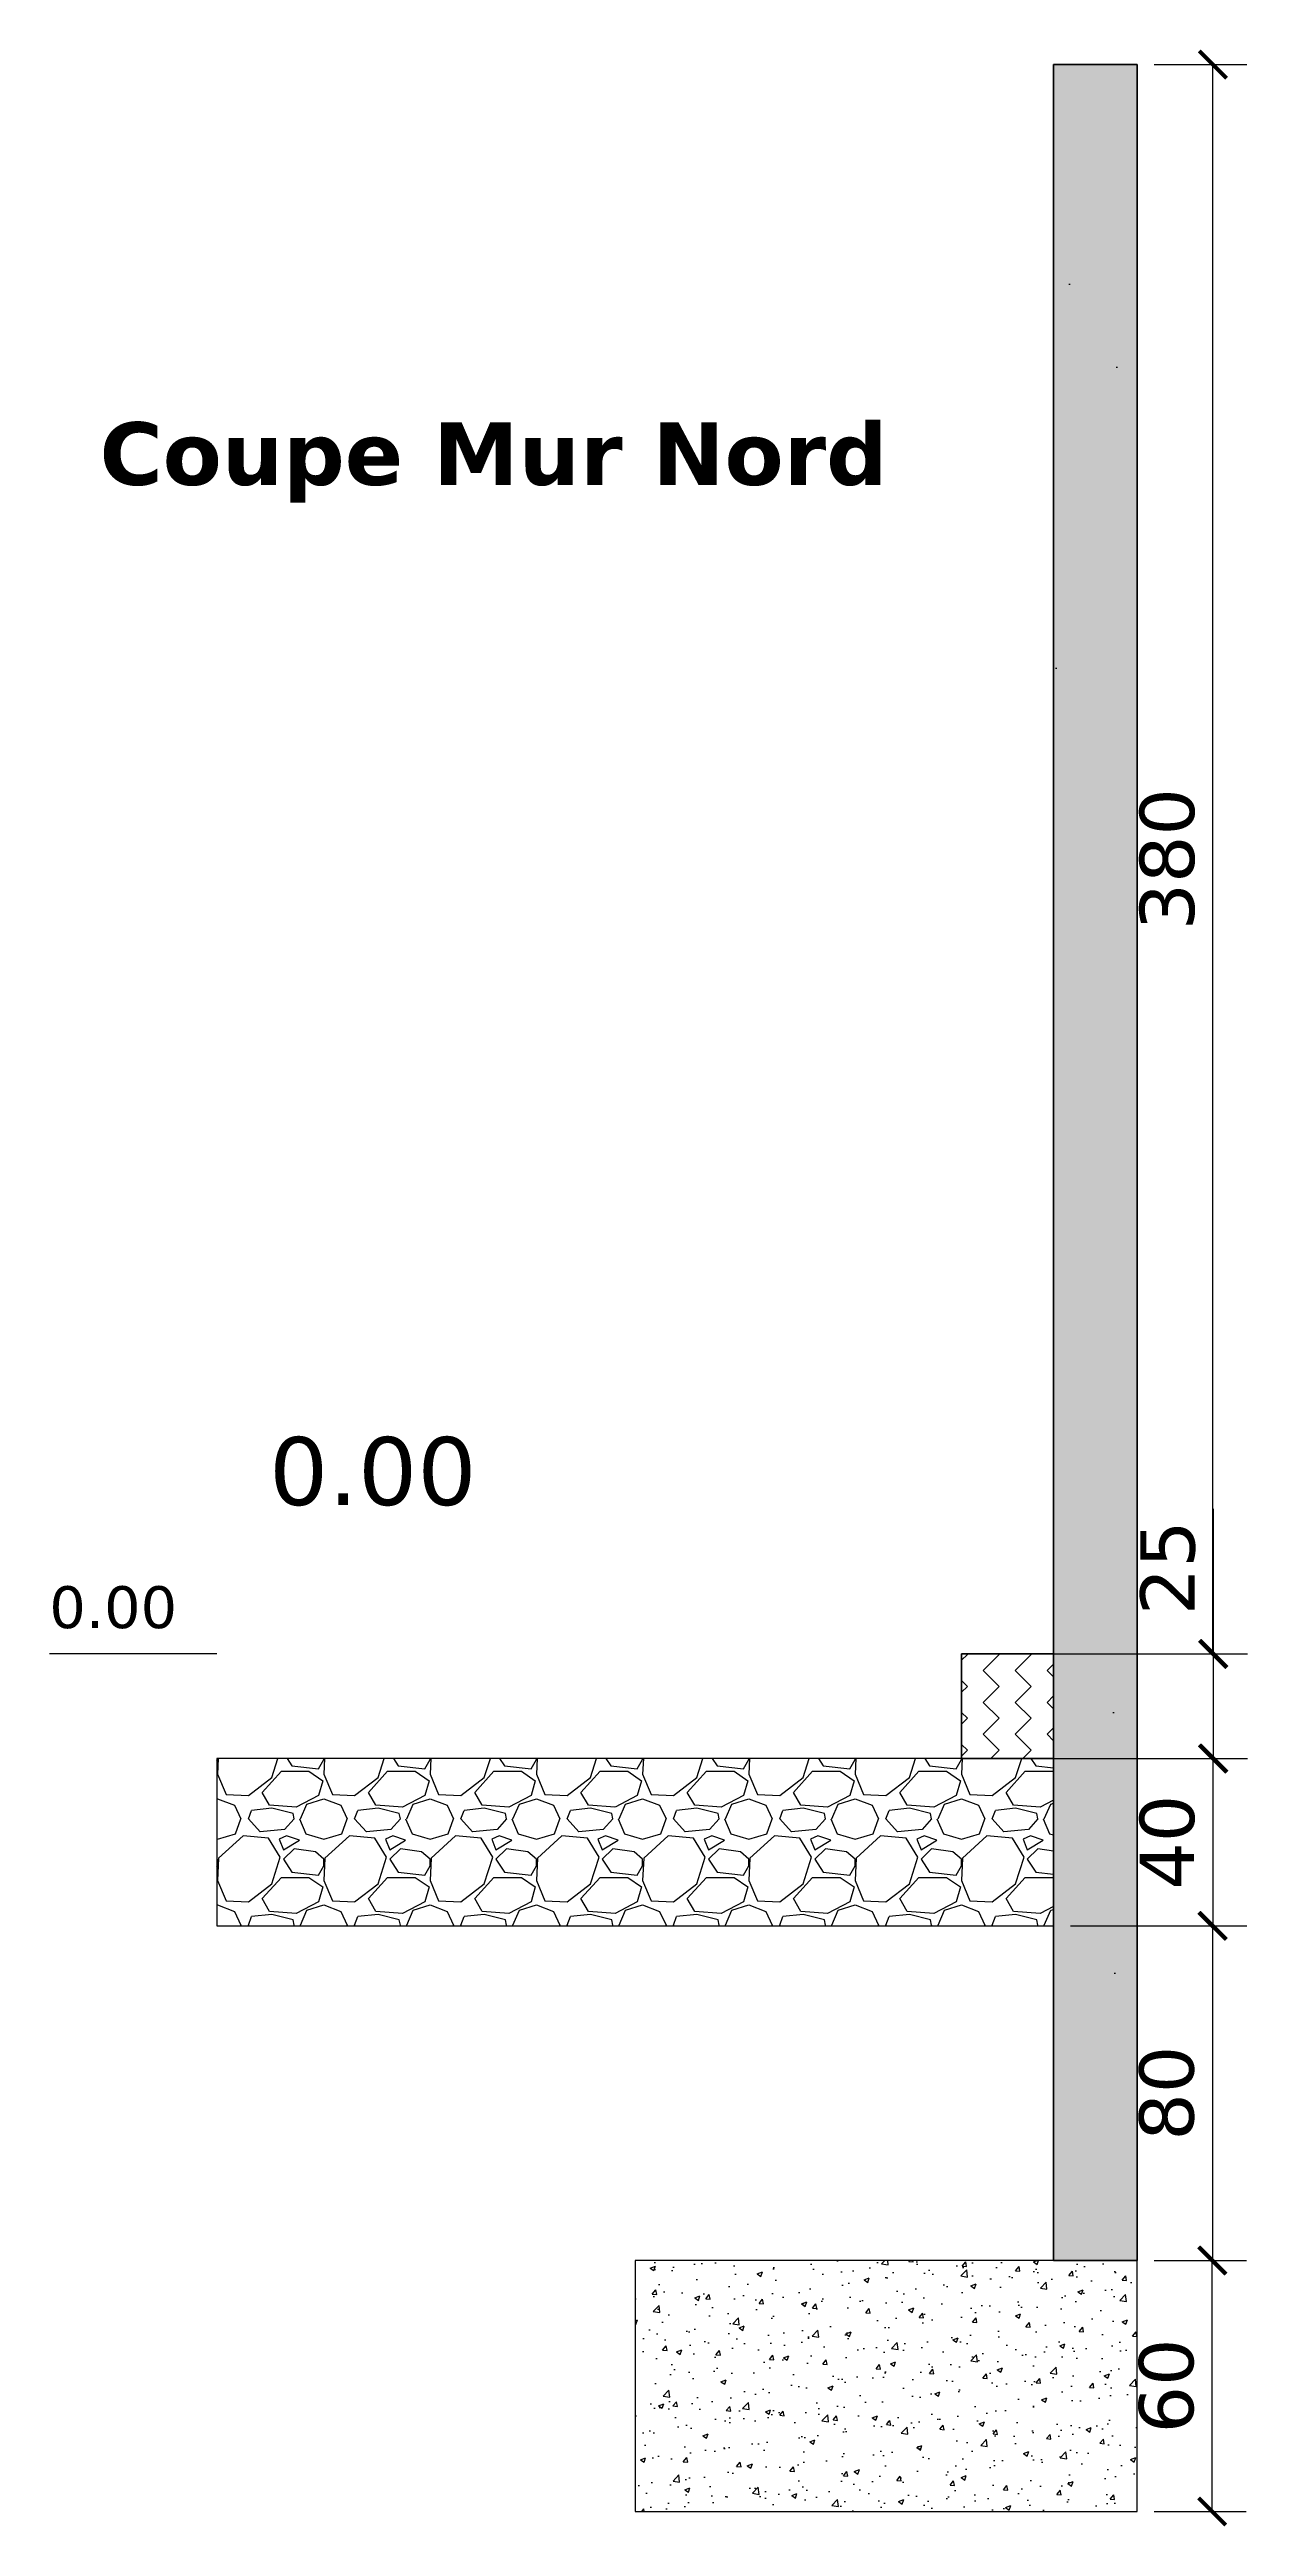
# Model space of a CAD drawing. Header units: centimetres. Extents: x -262314 to 1497847, y -126598 to 219599.
# Drawn here: x -400 to 2463, y -1436 to 4486 of the extents above; entities that cross this region are included whole.
import ezdxf

# ---------------------------------------------------------------- set-up
doc = ezdxf.new("R2010")
doc.units = ezdxf.units.CM
doc.header["$PDMODE"] = 34
doc.header["$PDSIZE"] = 100
for name, color, linetype in [('Dimensions', 6, 'Continuous'), ('Isolant pourtour radier', 36, 'Continuous'), ('Misapor', 4, 'Continuous'), ('Mur de soutenement', 1, 'Continuous'), ('Title Block', 250, 'Continuous')]:
    doc.layers.add(name, color=color, linetype=linetype)
doc.styles.add('Seb', font='Verdana.ttf')
doc.dimstyles.new('d', dxfattribs={"dimtxt": 1, "dimasz": 1, "dimexe": 1.25, "dimexo": 0.625, "dimtad": 1, "dimdec": 1, "dimlfac": 0.1, "dimtxsty": 'Seb', "dimblk": 'ARCHTICK', "dimblk1": 'ARCHTICK', "dimblk2": 'ARCHTICK', "dimcen": 2.5, "dimclrd": 256, "dimclre": 256, "dimadec": 0, "dimazin": 0, "dimtfac": 1, "dimtdec": 1, "dimtmove": 0, "dimatfit": 3, "dimldrblk": 'ARCHTICK', "dimfxl": 1, "dimlwd": -1, "dimlwe": -1, "dimarcsym": 0})

# ---------------------------------------------------------------- blocks, each defined once
blk = doc.blocks.new('_ArchTick')
at = {"color": 0, "linetype": 'ByBlock', "const_width": 0.15}
blk.add_lwpolyline([(-0.5, -0.5), (0.5, 0.5)], dxfattribs=at)
blk = doc.blocks.new('*D8')
at = {"layer": 'Defpoints', "color": 0}
for p in [(2200, 4450), (2380.9, 4450), (2200, 650)]:
    blk.add_point(p, dxfattribs=at)
at = {"layer": 'Dimensions'}
for p, q in [((2240.6, 4450), (2462.1, 4450)), ((2380.9, 650), (2380.9, 4450)), ((2240.6, 650), (2462.1, 650))]:
    blk.add_line(p, q, dxfattribs=at)
at = {"layer": 'Dimensions', "xscale": 65, "yscale": 65, "zscale": 65}
for p, rotation in [((2380.9, 4450), 90), ((2380.9, 650), 270)]:
    blk.add_blockref('_ArchTick', p, dxfattribs=dict(at, rotation=rotation))
at = {"layer": 'Dimensions', "color": 0, "insert": (2272.1, 2550), "char_height": 130, "attachment_point": 5, "rotation": 90, "style": 'Seb'}
blk.add_mtext('380', dxfattribs=at)
blk = doc.blocks.new('*D5')
at = {"layer": 'Defpoints', "color": 0}
for p in [(1780, 650), (2382.1, 650), (1780, 400)]:
    blk.add_point(p, dxfattribs=at)
at = {"layer": 'Dimensions'}
for p, q in [((2382.1, 650), (2382.1, 997.1)), ((1820.6, 650), (2463.4, 650)), ((2382.1, 400), (2382.1, 650)), ((1820.6, 400), (2463.4, 400))]:
    blk.add_line(p, q, dxfattribs=at)
at = {"layer": 'Dimensions', "xscale": 65, "yscale": 65, "zscale": 65}
for p, rotation in [((2382.1, 650), 90), ((2382.1, 400), 270)]:
    blk.add_blockref('_ArchTick', p, dxfattribs=dict(at, rotation=rotation))
at = {"layer": 'Dimensions', "color": 0, "insert": (2273.4, 856), "char_height": 130, "attachment_point": 5, "rotation": 90, "style": 'Seb'}
blk.add_mtext('25', dxfattribs=at)
blk = doc.blocks.new('*D6')
at = {"layer": 'Defpoints', "color": 0}
for p in [(2000, 400), (2000, 0), (2380.9, 0)]:
    blk.add_point(p, dxfattribs=at)
at = {"layer": 'Dimensions'}
for p, q in [((2040.6, 400), (2462.1, 400)), ((2380.9, 400), (2380.9, 0)), ((2040.6, 0), (2462.1, 0))]:
    blk.add_line(p, q, dxfattribs=at)
at = {"layer": 'Dimensions', "xscale": 65, "yscale": 65, "zscale": 65}
for p, rotation in [((2380.9, 400), 90), ((2380.9, 0), 270)]:
    blk.add_blockref('_ArchTick', p, dxfattribs=dict(at, rotation=rotation))
at = {"layer": 'Dimensions', "color": 0, "insert": (2272.1, 200), "char_height": 130, "attachment_point": 5, "rotation": 90, "style": 'Seb'}
blk.add_mtext('40', dxfattribs=at)
blk = doc.blocks.new('*D7')
at = {"layer": 'Defpoints', "color": 0}
for p in [(2200, 0), (2200, -800), (2379.6, -800)]:
    blk.add_point(p, dxfattribs=at)
at = {"layer": 'Dimensions'}
for p, q in [((2240.6, 0), (2460.9, 0)), ((2379.6, 0), (2379.6, -800)), ((2240.6, -800), (2460.9, -800))]:
    blk.add_line(p, q, dxfattribs=at)
at = {"layer": 'Dimensions', "xscale": 65, "yscale": 65, "zscale": 65}
for p, rotation in [((2379.6, 0), 90), ((2379.6, -800), 270)]:
    blk.add_blockref('_ArchTick', p, dxfattribs=dict(at, rotation=rotation))
at = {"layer": 'Dimensions', "color": 0, "insert": (2270.9, -400), "char_height": 130, "attachment_point": 5, "rotation": 90, "style": 'Seb'}
blk.add_mtext('80', dxfattribs=at)
blk = doc.blocks.new('*D9')
at = {"layer": 'Defpoints', "color": 0}
for p in [(2200, -800), (2378.9, -800), (2200, -1400)]:
    blk.add_point(p, dxfattribs=at)
at = {"layer": 'Dimensions'}
for p, q in [((2240.6, -800), (2460.1, -800)), ((2378.9, -1400), (2378.9, -800)), ((2240.6, -1400), (2460.1, -1400))]:
    blk.add_line(p, q, dxfattribs=at)
at = {"layer": 'Dimensions', "xscale": 65, "yscale": 65, "zscale": 65}
for p, rotation in [((2378.9, -800), 90), ((2378.9, -1400), 270)]:
    blk.add_blockref('_ArchTick', p, dxfattribs=dict(at, rotation=rotation))
at = {"layer": 'Dimensions', "color": 0, "insert": (2270.1, -1100), "char_height": 130, "attachment_point": 5, "rotation": 90, "style": 'Seb'}
blk.add_mtext('60', dxfattribs=at)

msp = doc.modelspace()

# ---------------------------------------------------------------- hatches: boundary and pattern name
at = {"layer": 'Isolant pourtour radier'}
h = msp.add_hatch(dxfattribs=at)
h.set_pattern_fill('ZIGZAG', color=256, scale=17, angle=45)
h.set_pattern_definition([(45, (0, 0), (7e-15, 76.3322), [53.975, -53.975]), (135, (38.166, 38.166), (-76.3322, 7e-15), [53.975, -53.975])])
h.paths.add_polyline_path([(2000, 650), (1780, 650), (1780, 400), (2000, 400)])
at = {"layer": 'Misapor'}
h = msp.add_hatch(dxfattribs=at)
h.set_pattern_fill('GRAVEL', color=256, scale=10)
h.paths.add_polyline_path([(2000, 400), (1780, 400), (0, 400), (0, 0), (2000, 0)])
at = {"layer": 'Mur de soutenement'}
h = msp.add_hatch(dxfattribs=at)
h.set_pattern_fill('AR-CONC', color=256, scale=10)
h.paths.add_polyline_path([(2200, 4450), (2000, 4450), (2000, -800), (2200, -800)])
h = msp.add_hatch(dxfattribs=at)
h.set_pattern_fill('AR-CONC', color=256, scale=10)
h.paths.add_polyline_path([(2200, 4450), (2000, 4450), (2000, -800), (2200, -800)])
h = msp.add_hatch(dxfattribs=at)
h.set_pattern_fill('AR-CONC', color=256, scale=10)
h.paths.add_polyline_path([(2000, -800), (2000, 4450), (2200, 4450), (2200, -800)])
h = msp.add_hatch(dxfattribs=at)
h.set_pattern_fill('AR-CONC', color=256, scale=0.7)
h.paths.add_polyline_path([(2200, 4450), (2000, 4450), (2000, -800), (2200, -800)])
h = msp.add_hatch(dxfattribs=at)
h.set_pattern_fill('AR-CONC', color=256, scale=0.7)
h.paths.add_polyline_path([(2200, -800), (1000, -800), (1000, -1400), (2200, -1400)])

# ---------------------------------------------------------------- linework, layer by layer
at = {"layer": 'Isolant pourtour radier'}
for points in [[(1780, 650), (2000, 650), (2000, 400), (1780, 400)], [(2000, 650), (1780, 650), (1780, 400), (2000, 400)]]:
    msp.add_lwpolyline(points, close=True, dxfattribs=at)
at = {"layer": 'Misapor'}
msp.add_lwpolyline([(0, 0), (2000, 0), (2000, 400), (0, 400)], close=True, dxfattribs=at)
at = {"layer": 'Mur de soutenement'}
for points in [[(2000, -800), (2000, 4450), (2200, 4450), (2200, -800)], [(2200, 4450), (2000, 4450), (2000, -800), (2200, -800)], [(2200, 4450), (2000, 4450), (2000, -800), (2200, -800)], [(2200, -800), (1000, -800), (1000, -1400), (2200, -1400)]]:
    msp.add_lwpolyline(points, close=True, dxfattribs=at)
at = {"layer": 'Title Block'}
msp.add_line((0, 650), (-400, 650), dxfattribs=at)

# ---------------------------------------------------------------- texts
at = {"layer": 'Title Block', "style": 'Seb'}
msp.add_text('0.00', height=100, dxfattribs=at).set_placement((-400.5, 712))
at = {"layer": 'Title Block', "insert": (-280.5, 3595), "char_height": 150, "attachment_point": 1, "style": 'Seb'}
msp.add_mtext_dynamic_manual_height_columns('{\\fVerdana|b1|i0|c0|p34;Coupe Mur Nord}', width=1917, gutter_width=500, heights=[0], dxfattribs=at)
at = {"layer": 'Title Block', "insert": (620.88, 1003.12), "char_height": 162.5, "attachment_point": 9, "style": 'Seb'}
msp.add_mtext('0.00', dxfattribs=at)

# ---------------------------------------------------------------- dimensions: what is measured, and where the dimension line sits
at = {"layer": 'Dimensions'}
for base, p1, p2, override, picture, middle in [((2380.87, 4450), (2200, 650), (2200, 4450), {"dimscale": 0, "dimtxt": 2, "dimasz": 1}, '*D8', (2272.15, 2550)), ((2382.12, 650), (1780, 400), (1780, 650), {"dimtxt": 2, "dimasz": 1}, '*D5', (2273.4, 856.03)), ((2380.87, 0), (2000, 400), (2000, 0), {"dimtxt": 2, "dimasz": 1}, '*D6', (2272.15, 200)), ((2379.62, -800), (2200, 0), (2200, -800), {"dimtxt": 2, "dimasz": 1}, '*D7', (2270.9, -400)), ((2378.87, -800), (2200, -1400), (2200, -800), {"dimscale": 0, "dimtxt": 2, "dimasz": 1, "dimtix": 0, "dimtofl": 1, "dimtmove": 0, "dimatfit": 3}, '*D9', (2270.15, -1100))]:
    dim = msp.add_linear_dim(base=base, p1=p1, p2=p2, angle=90, dimstyle='d', override=override, dxfattribs=at)
    dim.commit()
    dim.dimension.update_dxf_attribs({"geometry": picture, "text_midpoint": middle})

doc.saveas('drawing.dxf')
